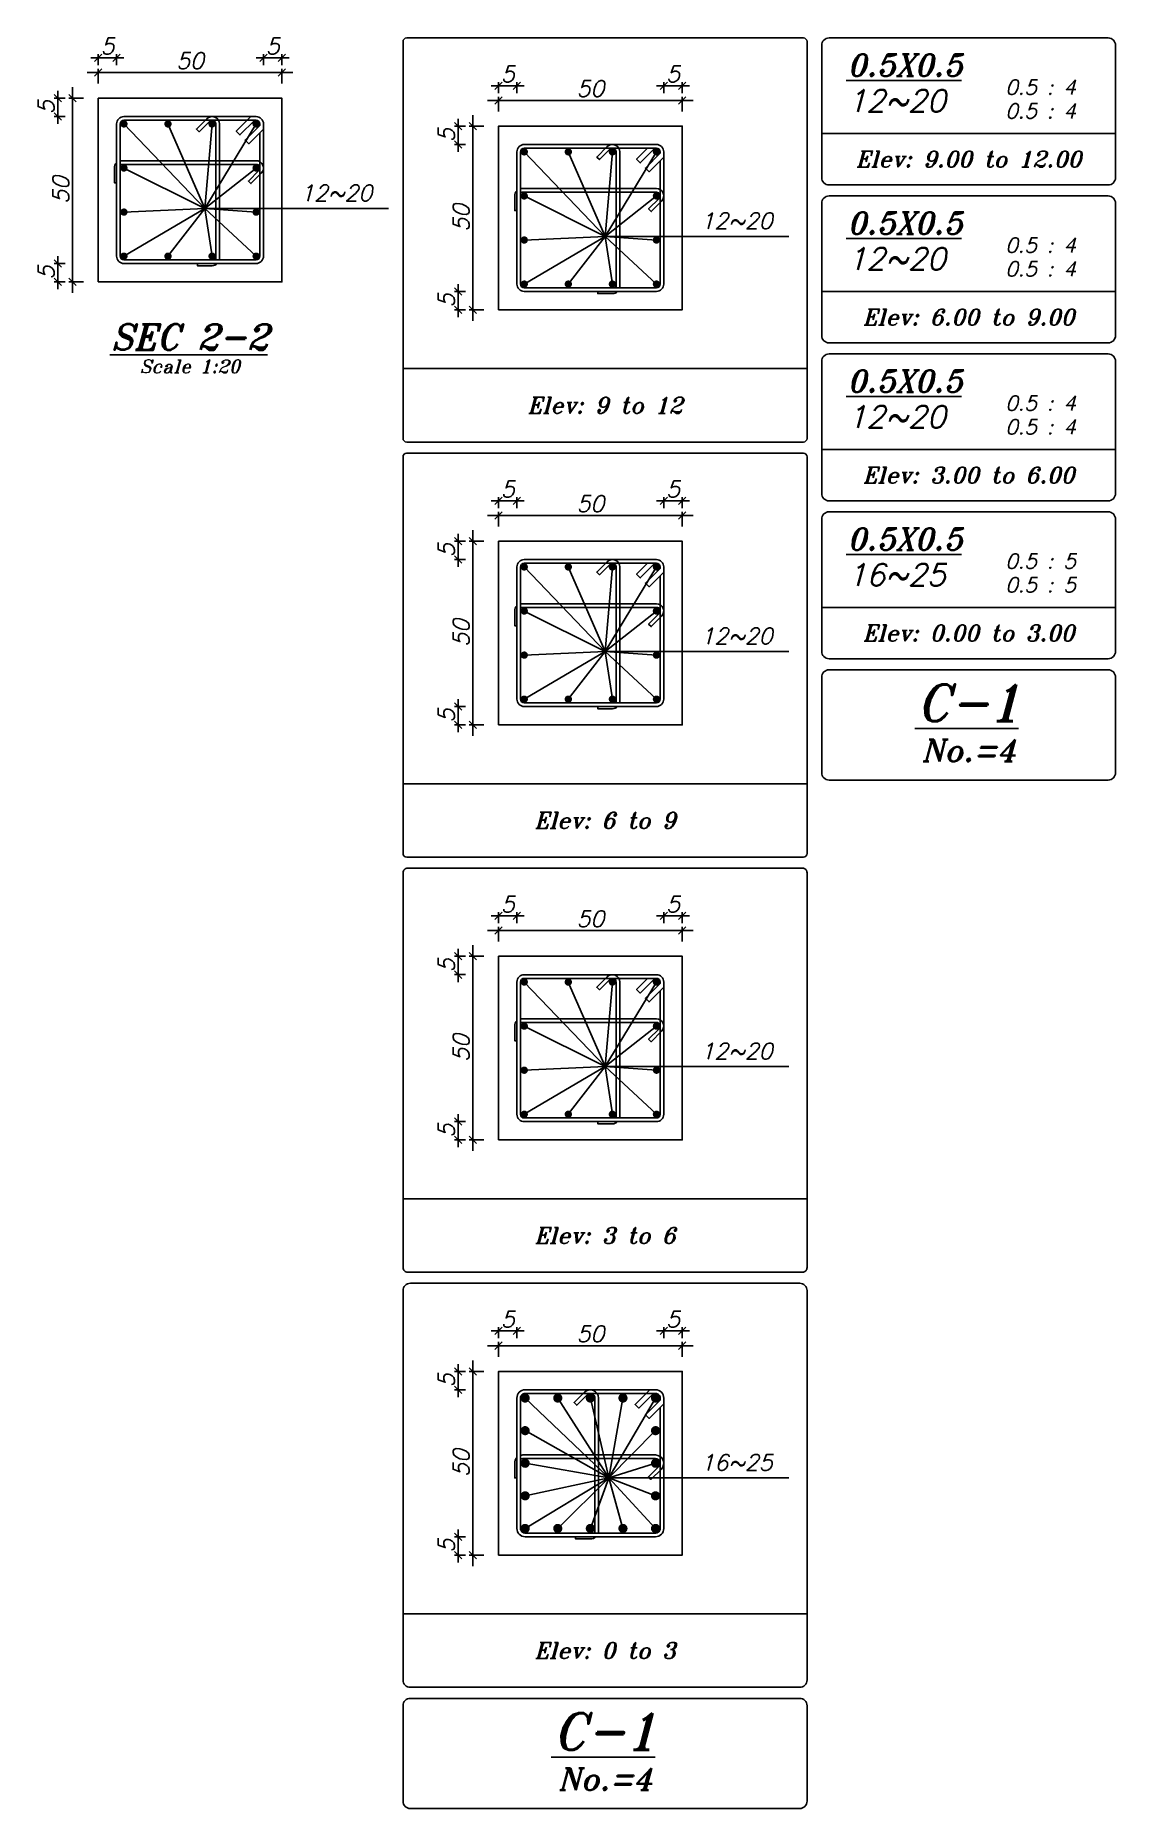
# Model space of a CAD drawing. Extents: x 0 to 308, y -92 to 22.
# Drawn here: x 293.69 to 308.4, y -5.68 to 18.45 of the extents above; entities that cross this region are included whole.
import ezdxf
from ezdxf.enums import TextEntityAlignment as Align

# ---------------------------------------------------------------- set-up
doc = ezdxf.new("R2010")
doc.units = 0
doc.header["$MEASUREMENT"] = 0
doc.header["$PDMODE"] = 33
doc.header["$PDSIZE"] = 0.3
doc.layers.add('SAZE_DRAWINGS', color=7, linetype='Continuous')
doc.styles.add('SAZE_STYLE', font='romansp.shx', dxfattribs={"oblique": 15})
doc.styles.add('SAZE_STYLE1', font='romant.shx', dxfattribs={"oblique": 15})
doc.dimstyles.new('SAZE_DIM_STYLE', dxfattribs={"dimtxt": 0.2, "dimasz": 0.2, "dimexe": 0.1, "dimexo": 0.05, "dimgap": 0.05, "dimtad": 0, "dimzin": 0, "dimdsep": 46, "dimtxsty": 'SAZE_STYLE', "dimcen": 0.09, "dimclrd": 2, "dimclre": 2, "dimclrt": 3, "dimadec": 0, "dimazin": 0, "dimtfac": 1, "dimtdec": 4, "dimtix": 1, "dimtmove": 1, "dimatfit": 3, "dimfxl": 1, "dimtolj": 1, "dimtzin": 0, "dimarcsym": 0})

msp = doc.modelspace()

# ---------------------------------------------------------------- texts
at = {"layer": 'SAZE_DRAWINGS', "color": 3, "oblique": 15}
for s, style, p in [('%%u0.5X0.5', 'SAZE_STYLE1', (304.7487, 18.0477)), ('12~20', 'SAZE_STYLE', (304.7487, 17.562)), ('%%u0.5X0.5', 'SAZE_STYLE1', (304.7487, 15.8977)), ('12~20', 'SAZE_STYLE', (304.7487, 15.412)), ('%%u0.5X0.5', 'SAZE_STYLE1', (304.7487, 13.7477)), ('12~20', 'SAZE_STYLE', (304.7487, 13.262)), ('%%u0.5X0.5', 'SAZE_STYLE1', (304.7487, 11.5977)), ('16~25', 'SAZE_STYLE', (304.7487, 11.112))]:
    msp.add_text(s, height=0.3, dxfattribs=dict(at, style=style)).set_placement(p, align=Align.MIDDLE_LEFT)
at = {"layer": 'SAZE_DRAWINGS', "color": 1, "style": 'SAZE_STYLE', "oblique": 15}
for s, p in [('0.5 : 4', (306.8987, 17.7477)), ('0.5 : 4', (306.8987, 17.4239)), ('0.5 : 4', (306.8987, 15.5977)), ('0.5 : 4', (306.8987, 15.2739)), ('0.5 : 4', (306.8987, 13.4477)), ('0.5 : 4', (306.8987, 13.1239)), ('0.5 : 5', (306.8987, 11.2977)), ('0.5 : 5', (306.8987, 10.9739))]:
    msp.add_text(s, height=0.2, dxfattribs=at).set_placement(p, align=Align.MIDDLE_LEFT)
at = {"layer": 'SAZE_DRAWINGS', "color": 2, "style": 'SAZE_STYLE1', "oblique": 15}
for s, height, p in [('Elev: 9.00 to 12.00', 0.22, (306.3987, 16.7677)), ('Elev: 6.00 to 9.00', 0.22, (306.3987, 14.6177)), ('Elev: 9 to 12', 0.22, (301.4487, 13.4177)), ('Elev: 3.00 to 6.00', 0.22, (306.3987, 12.4677)), ('Elev: 0.00 to 3.00', 0.22, (306.3987, 10.3177)), ('No.=4', 0.3, (306.3987, 8.7177)), ('Elev: 6 to 9', 0.22, (301.4487, 7.7677)), ('Elev: 3 to 6', 0.22, (301.4487, 2.1177)), ('Elev: 0 to 3', 0.22, (301.4487, -3.5323)), ('No.=4', 0.3, (301.4487, -5.2823))]:
    msp.add_text(s, height=height, dxfattribs=at).set_placement(p, align=Align.MIDDLE_CENTER)
at = {"layer": 'SAZE_DRAWINGS', "color": 2, "style": 'SAZE_STYLE', "oblique": 15}
for s, p in [('12~20', (297.2987, 16.1977)), ('12~20', (302.7487, 15.8177)), ('12~20', (302.7487, 10.1677)), ('12~20', (302.7487, 4.5177)), ('16~25', (302.7487, -1.0823))]:
    msp.add_text(s, height=0.22, dxfattribs=at).set_placement(p)
at = {"layer": 'SAZE_DRAWINGS', "color": 4, "style": 'SAZE_STYLE1', "oblique": 15}
msp.add_text('%%uSEC 2-2', height=0.35, dxfattribs=at).set_placement((295.7987, 14.3477), align=Align.MIDDLE)
at = {"layer": 'SAZE_DRAWINGS', "color": 2, "style": 'SAZE_STYLE1', "oblique": 15}
msp.add_text('Scale 1:20', height=0.18, dxfattribs=at).set_placement((295.7987, 13.9477), align=Align.MIDDLE)
at = {"layer": 'SAZE_DRAWINGS', "color": 4, "style": 'SAZE_STYLE1', "oblique": 15}
for p in [(306.3987, 9.3677), (301.4487, -4.6323)]:
    msp.add_text('%%UC-1', height=0.5, dxfattribs=at).set_placement(p, align=Align.MIDDLE_CENTER)

# ---------------------------------------------------------------- blocks, each defined once
blk = doc.blocks.new('_Oblique')
at = {"color": 0, "linetype": 'ByBlock', "lineweight": -2}
blk.add_line((-0.5, -0.5), (0.5, 0.5), dxfattribs=at)
blk = doc.blocks.new('*D52')
at = {"layer": 'Defpoints', "color": 0, "transparency": 16777216}
for p in [(294.799, 18.148), (294.549, 18.048), (294.799, 18.048)]:
    blk.add_point(p, dxfattribs=at)
at = {"layer": 'SAZE_DRAWINGS', "color": 2, "lineweight": -2, "transparency": 16777216}
for p, q in [((294.549, 18.148), (294.449, 18.148)), ((294.549, 18.048), (294.549, 18.198)), ((294.549, 18.148), (294.799, 18.148)), ((294.799, 18.048), (294.799, 18.198)), ((294.799, 18.148), (294.899, 18.148))]:
    blk.add_line(p, q, dxfattribs=at)
at = {"layer": 'SAZE_DRAWINGS', "color": 2, "lineweight": -2, "transparency": 16777216, "xscale": 0.1, "yscale": 0.1, "zscale": 0.1}
blk.add_blockref('_Oblique', (294.549, 18.148), dxfattribs=at)
at = {"layer": 'SAZE_DRAWINGS', "color": 2, "lineweight": -2, "transparency": 16777216, "xscale": 0.1, "yscale": 0.1, "zscale": 0.1, "rotation": 180}
blk.add_blockref('_Oblique', (294.799, 18.148), dxfattribs=at)
at = {"layer": 'SAZE_DRAWINGS', "color": 3, "transparency": 16777216, "insert": (294.674, 18.308), "char_height": 0.22, "attachment_point": 5, "style": 'SAZE_STYLE'}
blk.add_mtext('\\A1;5', dxfattribs=at)
blk = doc.blocks.new('*D53')
at = {"layer": 'Defpoints', "color": 0, "transparency": 16777216}
for p in [(297.049, 17.948), (294.549, 17.798), (297.049, 17.798)]:
    blk.add_point(p, dxfattribs=at)
at = {"layer": 'SAZE_DRAWINGS', "color": 2, "lineweight": -2, "transparency": 16777216}
for p, q in [((294.399, 17.948), (297.199, 17.948)), ((294.549, 17.798), (294.549, 17.998)), ((297.049, 17.798), (297.049, 17.998))]:
    blk.add_line(p, q, dxfattribs=at)
at = {"layer": 'SAZE_DRAWINGS', "color": 2, "lineweight": -2, "transparency": 16777216, "xscale": 0.1, "yscale": 0.1, "zscale": 0.1, "rotation": 180}
blk.add_blockref('_Oblique', (294.549, 17.948), dxfattribs=at)
at = {"layer": 'SAZE_DRAWINGS', "color": 2, "lineweight": -2, "transparency": 16777216, "xscale": 0.1, "yscale": 0.1, "zscale": 0.1}
blk.add_blockref('_Oblique', (297.049, 17.948), dxfattribs=at)
at = {"layer": 'SAZE_DRAWINGS', "color": 3, "transparency": 16777216, "insert": (295.799, 18.108), "char_height": 0.22, "attachment_point": 5, "style": 'SAZE_STYLE'}
blk.add_mtext('\\A1;50', dxfattribs=at)
blk = doc.blocks.new('*D54')
at = {"layer": 'Defpoints', "color": 0, "transparency": 16777216}
for p in [(296.799, 18.148), (296.799, 18.048), (297.049, 18.048)]:
    blk.add_point(p, dxfattribs=at)
at = {"layer": 'SAZE_DRAWINGS', "color": 2, "lineweight": -2, "transparency": 16777216}
for p, q in [((296.799, 18.148), (296.699, 18.148)), ((296.799, 18.048), (296.799, 18.198)), ((297.049, 18.148), (296.799, 18.148)), ((297.049, 18.048), (297.049, 18.198)), ((297.049, 18.148), (297.149, 18.148))]:
    blk.add_line(p, q, dxfattribs=at)
at = {"layer": 'SAZE_DRAWINGS', "color": 2, "lineweight": -2, "transparency": 16777216, "xscale": 0.1, "yscale": 0.1, "zscale": 0.1}
blk.add_blockref('_Oblique', (296.799, 18.148), dxfattribs=at)
at = {"layer": 'SAZE_DRAWINGS', "color": 2, "lineweight": -2, "transparency": 16777216, "xscale": 0.1, "yscale": 0.1, "zscale": 0.1, "rotation": 180}
blk.add_blockref('_Oblique', (297.049, 18.148), dxfattribs=at)
at = {"layer": 'SAZE_DRAWINGS', "color": 3, "transparency": 16777216, "insert": (296.924, 18.308), "char_height": 0.22, "attachment_point": 5, "style": 'SAZE_STYLE'}
blk.add_mtext('\\A1;5', dxfattribs=at)
blk = doc.blocks.new('*D55')
at = {"layer": 'Defpoints', "color": 0, "transparency": 16777216}
for p in [(293.999, 15.348), (294.099, 15.348), (294.099, 15.098)]:
    blk.add_point(p, dxfattribs=at)
at = {"layer": 'SAZE_DRAWINGS', "color": 2, "lineweight": -2, "transparency": 16777216}
for p, q in [((293.999, 15.348), (293.999, 15.448)), ((294.099, 15.348), (293.949, 15.348)), ((293.999, 15.098), (293.999, 15.348)), ((294.099, 15.098), (293.949, 15.098)), ((293.999, 15.098), (293.999, 14.998))]:
    blk.add_line(p, q, dxfattribs=at)
at = {"layer": 'SAZE_DRAWINGS', "color": 2, "lineweight": -2, "transparency": 16777216, "xscale": 0.1, "yscale": 0.1, "zscale": 0.1}
for p, rotation in [((293.999, 15.348), 270), ((293.999, 15.098), 90)]:
    blk.add_blockref('_Oblique', p, dxfattribs=dict(at, rotation=rotation))
at = {"layer": 'SAZE_DRAWINGS', "color": 3, "transparency": 16777216, "insert": (293.839, 15.223), "char_height": 0.22, "attachment_point": 5, "rotation": 90, "style": 'SAZE_STYLE'}
blk.add_mtext('\\A1;5', dxfattribs=at)
blk = doc.blocks.new('*D56')
at = {"layer": 'Defpoints', "color": 0, "transparency": 16777216}
for p in [(294.199, 17.598), (294.349, 17.598), (294.349, 15.098)]:
    blk.add_point(p, dxfattribs=at)
at = {"layer": 'SAZE_DRAWINGS', "color": 2, "lineweight": -2, "transparency": 16777216}
for p, q in [((294.199, 14.948), (294.199, 17.748)), ((294.349, 17.598), (294.149, 17.598)), ((294.349, 15.098), (294.149, 15.098))]:
    blk.add_line(p, q, dxfattribs=at)
at = {"layer": 'SAZE_DRAWINGS', "color": 2, "lineweight": -2, "transparency": 16777216, "xscale": 0.1, "yscale": 0.1, "zscale": 0.1}
for p, rotation in [((294.199, 17.598), 90), ((294.199, 15.098), 270)]:
    blk.add_blockref('_Oblique', p, dxfattribs=dict(at, rotation=rotation))
at = {"layer": 'SAZE_DRAWINGS', "color": 3, "transparency": 16777216, "insert": (294.039, 16.348), "char_height": 0.22, "attachment_point": 5, "rotation": 90, "style": 'SAZE_STYLE'}
blk.add_mtext('\\A1;50', dxfattribs=at)
blk = doc.blocks.new('*D57')
at = {"layer": 'Defpoints', "color": 0, "transparency": 16777216}
for p in [(294.099, 17.598), (293.999, 17.348), (294.099, 17.348)]:
    blk.add_point(p, dxfattribs=at)
at = {"layer": 'SAZE_DRAWINGS', "color": 2, "lineweight": -2, "transparency": 16777216}
for p, q in [((293.999, 17.598), (293.999, 17.698)), ((294.099, 17.598), (293.949, 17.598)), ((293.999, 17.598), (293.999, 17.348)), ((294.099, 17.348), (293.949, 17.348)), ((293.999, 17.348), (293.999, 17.248))]:
    blk.add_line(p, q, dxfattribs=at)
at = {"layer": 'SAZE_DRAWINGS', "color": 2, "lineweight": -2, "transparency": 16777216, "xscale": 0.1, "yscale": 0.1, "zscale": 0.1}
for p, rotation in [((293.999, 17.598), 270), ((293.999, 17.348), 90)]:
    blk.add_blockref('_Oblique', p, dxfattribs=dict(at, rotation=rotation))
at = {"layer": 'SAZE_DRAWINGS', "color": 3, "transparency": 16777216, "insert": (293.839, 17.473), "char_height": 0.22, "attachment_point": 5, "rotation": 90, "style": 'SAZE_STYLE'}
blk.add_mtext('\\A1;5', dxfattribs=at)
blk = doc.blocks.new('*D58')
at = {"layer": 'Defpoints', "color": 0, "transparency": 16777216}
for p in [(300.249, 0.818), (299.999, 0.718), (300.249, 0.718)]:
    blk.add_point(p, dxfattribs=at)
at = {"layer": 'SAZE_DRAWINGS', "color": 2, "lineweight": -2, "transparency": 16777216}
for p, q in [((299.999, 0.818), (299.899, 0.818)), ((299.999, 0.718), (299.999, 0.868)), ((299.999, 0.818), (300.249, 0.818)), ((300.249, 0.718), (300.249, 0.868)), ((300.249, 0.818), (300.349, 0.818))]:
    blk.add_line(p, q, dxfattribs=at)
at = {"layer": 'SAZE_DRAWINGS', "color": 2, "lineweight": -2, "transparency": 16777216, "xscale": 0.1, "yscale": 0.1, "zscale": 0.1}
blk.add_blockref('_Oblique', (299.999, 0.818), dxfattribs=at)
at = {"layer": 'SAZE_DRAWINGS', "color": 2, "lineweight": -2, "transparency": 16777216, "xscale": 0.1, "yscale": 0.1, "zscale": 0.1, "rotation": 180}
blk.add_blockref('_Oblique', (300.249, 0.818), dxfattribs=at)
at = {"layer": 'SAZE_DRAWINGS', "color": 3, "transparency": 16777216, "insert": (300.124, 0.978), "char_height": 0.22, "attachment_point": 5, "style": 'SAZE_STYLE'}
blk.add_mtext('\\A1;5', dxfattribs=at)
blk = doc.blocks.new('*D59')
at = {"layer": 'Defpoints', "color": 0, "transparency": 16777216}
for p in [(302.499, 0.618), (299.999, 0.468), (302.499, 0.468)]:
    blk.add_point(p, dxfattribs=at)
at = {"layer": 'SAZE_DRAWINGS', "color": 2, "lineweight": -2, "transparency": 16777216}
for p, q in [((299.849, 0.618), (302.649, 0.618)), ((299.999, 0.468), (299.999, 0.668)), ((302.499, 0.468), (302.499, 0.668))]:
    blk.add_line(p, q, dxfattribs=at)
at = {"layer": 'SAZE_DRAWINGS', "color": 2, "lineweight": -2, "transparency": 16777216, "xscale": 0.1, "yscale": 0.1, "zscale": 0.1, "rotation": 180}
blk.add_blockref('_Oblique', (299.999, 0.618), dxfattribs=at)
at = {"layer": 'SAZE_DRAWINGS', "color": 2, "lineweight": -2, "transparency": 16777216, "xscale": 0.1, "yscale": 0.1, "zscale": 0.1}
blk.add_blockref('_Oblique', (302.499, 0.618), dxfattribs=at)
at = {"layer": 'SAZE_DRAWINGS', "color": 3, "transparency": 16777216, "insert": (301.249, 0.778), "char_height": 0.22, "attachment_point": 5, "style": 'SAZE_STYLE'}
blk.add_mtext('\\A1;50', dxfattribs=at)
blk = doc.blocks.new('*D60')
at = {"layer": 'Defpoints', "color": 0, "transparency": 16777216}
for p in [(302.249, 0.818), (302.249, 0.718), (302.499, 0.718)]:
    blk.add_point(p, dxfattribs=at)
at = {"layer": 'SAZE_DRAWINGS', "color": 2, "lineweight": -2, "transparency": 16777216}
for p, q in [((302.249, 0.818), (302.149, 0.818)), ((302.249, 0.718), (302.249, 0.868)), ((302.499, 0.818), (302.249, 0.818)), ((302.499, 0.718), (302.499, 0.868)), ((302.499, 0.818), (302.599, 0.818))]:
    blk.add_line(p, q, dxfattribs=at)
at = {"layer": 'SAZE_DRAWINGS', "color": 2, "lineweight": -2, "transparency": 16777216, "xscale": 0.1, "yscale": 0.1, "zscale": 0.1}
blk.add_blockref('_Oblique', (302.249, 0.818), dxfattribs=at)
at = {"layer": 'SAZE_DRAWINGS', "color": 2, "lineweight": -2, "transparency": 16777216, "xscale": 0.1, "yscale": 0.1, "zscale": 0.1, "rotation": 180}
blk.add_blockref('_Oblique', (302.499, 0.818), dxfattribs=at)
at = {"layer": 'SAZE_DRAWINGS', "color": 3, "transparency": 16777216, "insert": (302.374, 0.978), "char_height": 0.22, "attachment_point": 5, "style": 'SAZE_STYLE'}
blk.add_mtext('\\A1;5', dxfattribs=at)
blk = doc.blocks.new('*D61')
at = {"layer": 'Defpoints', "color": 0, "transparency": 16777216}
for p in [(299.449, -1.982), (299.549, -1.982), (299.549, -2.232)]:
    blk.add_point(p, dxfattribs=at)
at = {"layer": 'SAZE_DRAWINGS', "color": 2, "lineweight": -2, "transparency": 16777216}
for p, q in [((299.449, -1.982), (299.449, -1.882)), ((299.549, -1.982), (299.399, -1.982)), ((299.449, -2.232), (299.449, -1.982)), ((299.549, -2.232), (299.399, -2.232)), ((299.449, -2.232), (299.449, -2.332))]:
    blk.add_line(p, q, dxfattribs=at)
at = {"layer": 'SAZE_DRAWINGS', "color": 2, "lineweight": -2, "transparency": 16777216, "xscale": 0.1, "yscale": 0.1, "zscale": 0.1}
for p, rotation in [((299.449, -1.982), 270), ((299.449, -2.232), 90)]:
    blk.add_blockref('_Oblique', p, dxfattribs=dict(at, rotation=rotation))
at = {"layer": 'SAZE_DRAWINGS', "color": 3, "transparency": 16777216, "insert": (299.289, -2.107), "char_height": 0.22, "attachment_point": 5, "rotation": 90, "style": 'SAZE_STYLE'}
blk.add_mtext('\\A1;5', dxfattribs=at)
blk = doc.blocks.new('*D62')
at = {"layer": 'Defpoints', "color": 0, "transparency": 16777216}
for p in [(299.649, 0.268), (299.799, 0.268), (299.799, -2.232)]:
    blk.add_point(p, dxfattribs=at)
at = {"layer": 'SAZE_DRAWINGS', "color": 2, "lineweight": -2, "transparency": 16777216}
for p, q in [((299.799, 0.268), (299.599, 0.268)), ((299.649, -2.382), (299.649, 0.418)), ((299.799, -2.232), (299.599, -2.232))]:
    blk.add_line(p, q, dxfattribs=at)
at = {"layer": 'SAZE_DRAWINGS', "color": 2, "lineweight": -2, "transparency": 16777216, "xscale": 0.1, "yscale": 0.1, "zscale": 0.1}
for p, rotation in [((299.649, 0.268), 90), ((299.649, -2.232), 270)]:
    blk.add_blockref('_Oblique', p, dxfattribs=dict(at, rotation=rotation))
at = {"layer": 'SAZE_DRAWINGS', "color": 3, "transparency": 16777216, "insert": (299.489, -0.982), "char_height": 0.22, "attachment_point": 5, "rotation": 90, "style": 'SAZE_STYLE'}
blk.add_mtext('\\A1;50', dxfattribs=at)
blk = doc.blocks.new('*D63')
at = {"layer": 'Defpoints', "color": 0, "transparency": 16777216}
for p in [(299.549, 0.268), (299.449, 0.018), (299.549, 0.018)]:
    blk.add_point(p, dxfattribs=at)
at = {"layer": 'SAZE_DRAWINGS', "color": 2, "lineweight": -2, "transparency": 16777216}
for p, q in [((299.549, 0.268), (299.399, 0.268)), ((299.449, 0.268), (299.449, 0.368)), ((299.449, 0.268), (299.449, 0.018)), ((299.549, 0.018), (299.399, 0.018)), ((299.449, 0.018), (299.449, -0.082))]:
    blk.add_line(p, q, dxfattribs=at)
at = {"layer": 'SAZE_DRAWINGS', "color": 2, "lineweight": -2, "transparency": 16777216, "xscale": 0.1, "yscale": 0.1, "zscale": 0.1}
for p, rotation in [((299.449, 0.268), 270), ((299.449, 0.018), 90)]:
    blk.add_blockref('_Oblique', p, dxfattribs=dict(at, rotation=rotation))
at = {"layer": 'SAZE_DRAWINGS', "color": 3, "transparency": 16777216, "insert": (299.289, 0.143), "char_height": 0.22, "attachment_point": 5, "rotation": 90, "style": 'SAZE_STYLE'}
blk.add_mtext('\\A1;5', dxfattribs=at)
blk = doc.blocks.new('*D64')
at = {"layer": 'Defpoints', "color": 0, "transparency": 16777216}
for p in [(299.999, 6.368), (300.249, 6.468), (300.249, 6.368)]:
    blk.add_point(p, dxfattribs=at)
at = {"layer": 'SAZE_DRAWINGS', "color": 2, "lineweight": -2, "transparency": 16777216}
for p, q in [((299.999, 6.368), (299.999, 6.518)), ((300.249, 6.368), (300.249, 6.518)), ((299.999, 6.468), (299.899, 6.468)), ((299.999, 6.468), (300.249, 6.468)), ((300.249, 6.468), (300.349, 6.468))]:
    blk.add_line(p, q, dxfattribs=at)
at = {"layer": 'SAZE_DRAWINGS', "color": 2, "lineweight": -2, "transparency": 16777216, "xscale": 0.1, "yscale": 0.1, "zscale": 0.1}
blk.add_blockref('_Oblique', (299.999, 6.468), dxfattribs=at)
at = {"layer": 'SAZE_DRAWINGS', "color": 2, "lineweight": -2, "transparency": 16777216, "xscale": 0.1, "yscale": 0.1, "zscale": 0.1, "rotation": 180}
blk.add_blockref('_Oblique', (300.249, 6.468), dxfattribs=at)
at = {"layer": 'SAZE_DRAWINGS', "color": 3, "transparency": 16777216, "insert": (300.124, 6.628), "char_height": 0.22, "attachment_point": 5, "style": 'SAZE_STYLE'}
blk.add_mtext('\\A1;5', dxfattribs=at)
blk = doc.blocks.new('*D65')
at = {"layer": 'Defpoints', "color": 0, "transparency": 16777216}
for p in [(299.999, 6.118), (302.499, 6.268), (302.499, 6.118)]:
    blk.add_point(p, dxfattribs=at)
at = {"layer": 'SAZE_DRAWINGS', "color": 2, "lineweight": -2, "transparency": 16777216}
for p, q in [((299.999, 6.118), (299.999, 6.318)), ((302.499, 6.118), (302.499, 6.318)), ((299.849, 6.268), (302.649, 6.268))]:
    blk.add_line(p, q, dxfattribs=at)
at = {"layer": 'SAZE_DRAWINGS', "color": 2, "lineweight": -2, "transparency": 16777216, "xscale": 0.1, "yscale": 0.1, "zscale": 0.1, "rotation": 180}
blk.add_blockref('_Oblique', (299.999, 6.268), dxfattribs=at)
at = {"layer": 'SAZE_DRAWINGS', "color": 2, "lineweight": -2, "transparency": 16777216, "xscale": 0.1, "yscale": 0.1, "zscale": 0.1}
blk.add_blockref('_Oblique', (302.499, 6.268), dxfattribs=at)
at = {"layer": 'SAZE_DRAWINGS', "color": 3, "transparency": 16777216, "insert": (301.249, 6.428), "char_height": 0.22, "attachment_point": 5, "style": 'SAZE_STYLE'}
blk.add_mtext('\\A1;50', dxfattribs=at)
blk = doc.blocks.new('*D66')
at = {"layer": 'Defpoints', "color": 0, "transparency": 16777216}
for p in [(302.249, 6.468), (302.249, 6.368), (302.499, 6.368)]:
    blk.add_point(p, dxfattribs=at)
at = {"layer": 'SAZE_DRAWINGS', "color": 2, "lineweight": -2, "transparency": 16777216}
for p, q in [((302.249, 6.368), (302.249, 6.518)), ((302.499, 6.368), (302.499, 6.518)), ((302.249, 6.468), (302.149, 6.468)), ((302.499, 6.468), (302.249, 6.468)), ((302.499, 6.468), (302.599, 6.468))]:
    blk.add_line(p, q, dxfattribs=at)
at = {"layer": 'SAZE_DRAWINGS', "color": 2, "lineweight": -2, "transparency": 16777216, "xscale": 0.1, "yscale": 0.1, "zscale": 0.1}
blk.add_blockref('_Oblique', (302.249, 6.468), dxfattribs=at)
at = {"layer": 'SAZE_DRAWINGS', "color": 2, "lineweight": -2, "transparency": 16777216, "xscale": 0.1, "yscale": 0.1, "zscale": 0.1, "rotation": 180}
blk.add_blockref('_Oblique', (302.499, 6.468), dxfattribs=at)
at = {"layer": 'SAZE_DRAWINGS', "color": 3, "transparency": 16777216, "insert": (302.374, 6.628), "char_height": 0.22, "attachment_point": 5, "style": 'SAZE_STYLE'}
blk.add_mtext('\\A1;5', dxfattribs=at)
blk = doc.blocks.new('*D67')
at = {"layer": 'Defpoints', "color": 0, "transparency": 16777216}
for p in [(299.449, 3.668), (299.549, 3.668), (299.549, 3.418)]:
    blk.add_point(p, dxfattribs=at)
at = {"layer": 'SAZE_DRAWINGS', "color": 2, "lineweight": -2, "transparency": 16777216}
for p, q in [((299.549, 3.668), (299.399, 3.668)), ((299.449, 3.668), (299.449, 3.768)), ((299.449, 3.418), (299.449, 3.668)), ((299.549, 3.418), (299.399, 3.418)), ((299.449, 3.418), (299.449, 3.318))]:
    blk.add_line(p, q, dxfattribs=at)
at = {"layer": 'SAZE_DRAWINGS', "color": 2, "lineweight": -2, "transparency": 16777216, "xscale": 0.1, "yscale": 0.1, "zscale": 0.1}
for p, rotation in [((299.449, 3.668), 270), ((299.449, 3.418), 90)]:
    blk.add_blockref('_Oblique', p, dxfattribs=dict(at, rotation=rotation))
at = {"layer": 'SAZE_DRAWINGS', "color": 3, "transparency": 16777216, "insert": (299.289, 3.543), "char_height": 0.22, "attachment_point": 5, "rotation": 90, "style": 'SAZE_STYLE'}
blk.add_mtext('\\A1;5', dxfattribs=at)
blk = doc.blocks.new('*D68')
at = {"layer": 'Defpoints', "color": 0, "transparency": 16777216}
for p in [(299.649, 5.918), (299.799, 5.918), (299.799, 3.418)]:
    blk.add_point(p, dxfattribs=at)
at = {"layer": 'SAZE_DRAWINGS', "color": 2, "lineweight": -2, "transparency": 16777216}
for p, q in [((299.649, 3.268), (299.649, 6.068)), ((299.799, 5.918), (299.599, 5.918)), ((299.799, 3.418), (299.599, 3.418))]:
    blk.add_line(p, q, dxfattribs=at)
at = {"layer": 'SAZE_DRAWINGS', "color": 2, "lineweight": -2, "transparency": 16777216, "xscale": 0.1, "yscale": 0.1, "zscale": 0.1}
for p, rotation in [((299.649, 5.918), 90), ((299.649, 3.418), 270)]:
    blk.add_blockref('_Oblique', p, dxfattribs=dict(at, rotation=rotation))
at = {"layer": 'SAZE_DRAWINGS', "color": 3, "transparency": 16777216, "insert": (299.489, 4.668), "char_height": 0.22, "attachment_point": 5, "rotation": 90, "style": 'SAZE_STYLE'}
blk.add_mtext('\\A1;50', dxfattribs=at)
blk = doc.blocks.new('*D69')
at = {"layer": 'Defpoints', "color": 0, "transparency": 16777216}
for p in [(299.549, 5.918), (299.449, 5.668), (299.549, 5.668)]:
    blk.add_point(p, dxfattribs=at)
at = {"layer": 'SAZE_DRAWINGS', "color": 2, "lineweight": -2, "transparency": 16777216}
for p, q in [((299.549, 5.918), (299.399, 5.918)), ((299.449, 5.918), (299.449, 6.018)), ((299.449, 5.918), (299.449, 5.668)), ((299.549, 5.668), (299.399, 5.668)), ((299.449, 5.668), (299.449, 5.568))]:
    blk.add_line(p, q, dxfattribs=at)
at = {"layer": 'SAZE_DRAWINGS', "color": 2, "lineweight": -2, "transparency": 16777216, "xscale": 0.1, "yscale": 0.1, "zscale": 0.1}
for p, rotation in [((299.449, 5.918), 270), ((299.449, 5.668), 90)]:
    blk.add_blockref('_Oblique', p, dxfattribs=dict(at, rotation=rotation))
at = {"layer": 'SAZE_DRAWINGS', "color": 3, "transparency": 16777216, "insert": (299.289, 5.793), "char_height": 0.22, "attachment_point": 5, "rotation": 90, "style": 'SAZE_STYLE'}
blk.add_mtext('\\A1;5', dxfattribs=at)
blk = doc.blocks.new('*D70')
at = {"layer": 'Defpoints', "color": 0, "transparency": 16777216}
for p in [(300.249, 12.118), (299.999, 12.018), (300.249, 12.018)]:
    blk.add_point(p, dxfattribs=at)
at = {"layer": 'SAZE_DRAWINGS', "color": 2, "lineweight": -2, "transparency": 16777216}
for p, q in [((299.999, 12.118), (299.899, 12.118)), ((299.999, 12.018), (299.999, 12.168)), ((299.999, 12.118), (300.249, 12.118)), ((300.249, 12.018), (300.249, 12.168)), ((300.249, 12.118), (300.349, 12.118))]:
    blk.add_line(p, q, dxfattribs=at)
at = {"layer": 'SAZE_DRAWINGS', "color": 2, "lineweight": -2, "transparency": 16777216, "xscale": 0.1, "yscale": 0.1, "zscale": 0.1}
blk.add_blockref('_Oblique', (299.999, 12.118), dxfattribs=at)
at = {"layer": 'SAZE_DRAWINGS', "color": 2, "lineweight": -2, "transparency": 16777216, "xscale": 0.1, "yscale": 0.1, "zscale": 0.1, "rotation": 180}
blk.add_blockref('_Oblique', (300.249, 12.118), dxfattribs=at)
at = {"layer": 'SAZE_DRAWINGS', "color": 3, "transparency": 16777216, "insert": (300.124, 12.278), "char_height": 0.22, "attachment_point": 5, "style": 'SAZE_STYLE'}
blk.add_mtext('\\A1;5', dxfattribs=at)
blk = doc.blocks.new('*D71')
at = {"layer": 'Defpoints', "color": 0, "transparency": 16777216}
for p in [(302.499, 11.918), (299.999, 11.768), (302.499, 11.768)]:
    blk.add_point(p, dxfattribs=at)
at = {"layer": 'SAZE_DRAWINGS', "color": 2, "lineweight": -2, "transparency": 16777216}
for p, q in [((299.849, 11.918), (302.649, 11.918)), ((299.999, 11.768), (299.999, 11.968)), ((302.499, 11.768), (302.499, 11.968))]:
    blk.add_line(p, q, dxfattribs=at)
at = {"layer": 'SAZE_DRAWINGS', "color": 2, "lineweight": -2, "transparency": 16777216, "xscale": 0.1, "yscale": 0.1, "zscale": 0.1, "rotation": 180}
blk.add_blockref('_Oblique', (299.999, 11.918), dxfattribs=at)
at = {"layer": 'SAZE_DRAWINGS', "color": 2, "lineweight": -2, "transparency": 16777216, "xscale": 0.1, "yscale": 0.1, "zscale": 0.1}
blk.add_blockref('_Oblique', (302.499, 11.918), dxfattribs=at)
at = {"layer": 'SAZE_DRAWINGS', "color": 3, "transparency": 16777216, "insert": (301.249, 12.078), "char_height": 0.22, "attachment_point": 5, "style": 'SAZE_STYLE'}
blk.add_mtext('\\A1;50', dxfattribs=at)
blk = doc.blocks.new('*D72')
at = {"layer": 'Defpoints', "color": 0, "transparency": 16777216}
for p in [(302.249, 12.118), (302.249, 12.018), (302.499, 12.018)]:
    blk.add_point(p, dxfattribs=at)
at = {"layer": 'SAZE_DRAWINGS', "color": 2, "lineweight": -2, "transparency": 16777216}
for p, q in [((302.249, 12.118), (302.149, 12.118)), ((302.249, 12.018), (302.249, 12.168)), ((302.499, 12.118), (302.249, 12.118)), ((302.499, 12.018), (302.499, 12.168)), ((302.499, 12.118), (302.599, 12.118))]:
    blk.add_line(p, q, dxfattribs=at)
at = {"layer": 'SAZE_DRAWINGS', "color": 2, "lineweight": -2, "transparency": 16777216, "xscale": 0.1, "yscale": 0.1, "zscale": 0.1}
blk.add_blockref('_Oblique', (302.249, 12.118), dxfattribs=at)
at = {"layer": 'SAZE_DRAWINGS', "color": 2, "lineweight": -2, "transparency": 16777216, "xscale": 0.1, "yscale": 0.1, "zscale": 0.1, "rotation": 180}
blk.add_blockref('_Oblique', (302.499, 12.118), dxfattribs=at)
at = {"layer": 'SAZE_DRAWINGS', "color": 3, "transparency": 16777216, "insert": (302.374, 12.278), "char_height": 0.22, "attachment_point": 5, "style": 'SAZE_STYLE'}
blk.add_mtext('\\A1;5', dxfattribs=at)
blk = doc.blocks.new('*D73')
at = {"layer": 'Defpoints', "color": 0, "transparency": 16777216}
for p in [(299.449, 9.318), (299.549, 9.318), (299.549, 9.068)]:
    blk.add_point(p, dxfattribs=at)
at = {"layer": 'SAZE_DRAWINGS', "color": 2, "lineweight": -2, "transparency": 16777216}
for p, q in [((299.449, 9.318), (299.449, 9.418)), ((299.549, 9.318), (299.399, 9.318)), ((299.449, 9.068), (299.449, 9.318)), ((299.549, 9.068), (299.399, 9.068)), ((299.449, 9.068), (299.449, 8.968))]:
    blk.add_line(p, q, dxfattribs=at)
at = {"layer": 'SAZE_DRAWINGS', "color": 2, "lineweight": -2, "transparency": 16777216, "xscale": 0.1, "yscale": 0.1, "zscale": 0.1}
for p, rotation in [((299.449, 9.318), 270), ((299.449, 9.068), 90)]:
    blk.add_blockref('_Oblique', p, dxfattribs=dict(at, rotation=rotation))
at = {"layer": 'SAZE_DRAWINGS', "color": 3, "transparency": 16777216, "insert": (299.289, 9.193), "char_height": 0.22, "attachment_point": 5, "rotation": 90, "style": 'SAZE_STYLE'}
blk.add_mtext('\\A1;5', dxfattribs=at)
blk = doc.blocks.new('*D74')
at = {"layer": 'Defpoints', "color": 0, "transparency": 16777216}
for p in [(299.649, 11.568), (299.799, 11.568), (299.799, 9.068)]:
    blk.add_point(p, dxfattribs=at)
at = {"layer": 'SAZE_DRAWINGS', "color": 2, "lineweight": -2, "transparency": 16777216}
for p, q in [((299.649, 8.918), (299.649, 11.718)), ((299.799, 11.568), (299.599, 11.568)), ((299.799, 9.068), (299.599, 9.068))]:
    blk.add_line(p, q, dxfattribs=at)
at = {"layer": 'SAZE_DRAWINGS', "color": 2, "lineweight": -2, "transparency": 16777216, "xscale": 0.1, "yscale": 0.1, "zscale": 0.1}
for p, rotation in [((299.649, 11.568), 90), ((299.649, 9.068), 270)]:
    blk.add_blockref('_Oblique', p, dxfattribs=dict(at, rotation=rotation))
at = {"layer": 'SAZE_DRAWINGS', "color": 3, "transparency": 16777216, "insert": (299.489, 10.318), "char_height": 0.22, "attachment_point": 5, "rotation": 90, "style": 'SAZE_STYLE'}
blk.add_mtext('\\A1;50', dxfattribs=at)
blk = doc.blocks.new('*D75')
at = {"layer": 'Defpoints', "color": 0, "transparency": 16777216}
for p in [(299.549, 11.568), (299.449, 11.318), (299.549, 11.318)]:
    blk.add_point(p, dxfattribs=at)
at = {"layer": 'SAZE_DRAWINGS', "color": 2, "lineweight": -2, "transparency": 16777216}
for p, q in [((299.449, 11.568), (299.449, 11.668)), ((299.549, 11.568), (299.399, 11.568)), ((299.449, 11.568), (299.449, 11.318)), ((299.549, 11.318), (299.399, 11.318)), ((299.449, 11.318), (299.449, 11.218))]:
    blk.add_line(p, q, dxfattribs=at)
at = {"layer": 'SAZE_DRAWINGS', "color": 2, "lineweight": -2, "transparency": 16777216, "xscale": 0.1, "yscale": 0.1, "zscale": 0.1}
for p, rotation in [((299.449, 11.568), 270), ((299.449, 11.318), 90)]:
    blk.add_blockref('_Oblique', p, dxfattribs=dict(at, rotation=rotation))
at = {"layer": 'SAZE_DRAWINGS', "color": 3, "transparency": 16777216, "insert": (299.289, 11.443), "char_height": 0.22, "attachment_point": 5, "rotation": 90, "style": 'SAZE_STYLE'}
blk.add_mtext('\\A1;5', dxfattribs=at)
blk = doc.blocks.new('*D76')
at = {"layer": 'Defpoints', "color": 0, "transparency": 16777216}
for p in [(299.999, 17.668), (300.249, 17.768), (300.249, 17.668)]:
    blk.add_point(p, dxfattribs=at)
at = {"layer": 'SAZE_DRAWINGS', "color": 2, "lineweight": -2, "transparency": 16777216}
for p, q in [((299.999, 17.768), (299.899, 17.768)), ((299.999, 17.668), (299.999, 17.818)), ((299.999, 17.768), (300.249, 17.768)), ((300.249, 17.668), (300.249, 17.818)), ((300.249, 17.768), (300.349, 17.768))]:
    blk.add_line(p, q, dxfattribs=at)
at = {"layer": 'SAZE_DRAWINGS', "color": 2, "lineweight": -2, "transparency": 16777216, "xscale": 0.1, "yscale": 0.1, "zscale": 0.1}
blk.add_blockref('_Oblique', (299.999, 17.768), dxfattribs=at)
at = {"layer": 'SAZE_DRAWINGS', "color": 2, "lineweight": -2, "transparency": 16777216, "xscale": 0.1, "yscale": 0.1, "zscale": 0.1, "rotation": 180}
blk.add_blockref('_Oblique', (300.249, 17.768), dxfattribs=at)
at = {"layer": 'SAZE_DRAWINGS', "color": 3, "transparency": 16777216, "insert": (300.124, 17.928), "char_height": 0.22, "attachment_point": 5, "style": 'SAZE_STYLE'}
blk.add_mtext('\\A1;5', dxfattribs=at)
blk = doc.blocks.new('*D77')
at = {"layer": 'Defpoints', "color": 0, "transparency": 16777216}
for p in [(299.999, 17.418), (302.499, 17.568), (302.499, 17.418)]:
    blk.add_point(p, dxfattribs=at)
at = {"layer": 'SAZE_DRAWINGS', "color": 2, "lineweight": -2, "transparency": 16777216}
for p, q in [((299.849, 17.568), (302.649, 17.568)), ((299.999, 17.418), (299.999, 17.618)), ((302.499, 17.418), (302.499, 17.618))]:
    blk.add_line(p, q, dxfattribs=at)
at = {"layer": 'SAZE_DRAWINGS', "color": 2, "lineweight": -2, "transparency": 16777216, "xscale": 0.1, "yscale": 0.1, "zscale": 0.1, "rotation": 180}
blk.add_blockref('_Oblique', (299.999, 17.568), dxfattribs=at)
at = {"layer": 'SAZE_DRAWINGS', "color": 2, "lineweight": -2, "transparency": 16777216, "xscale": 0.1, "yscale": 0.1, "zscale": 0.1}
blk.add_blockref('_Oblique', (302.499, 17.568), dxfattribs=at)
at = {"layer": 'SAZE_DRAWINGS', "color": 3, "transparency": 16777216, "insert": (301.249, 17.728), "char_height": 0.22, "attachment_point": 5, "style": 'SAZE_STYLE'}
blk.add_mtext('\\A1;50', dxfattribs=at)
blk = doc.blocks.new('*D78')
at = {"layer": 'Defpoints', "color": 0, "transparency": 16777216}
for p in [(302.249, 17.768), (302.249, 17.668), (302.499, 17.668)]:
    blk.add_point(p, dxfattribs=at)
at = {"layer": 'SAZE_DRAWINGS', "color": 2, "lineweight": -2, "transparency": 16777216}
for p, q in [((302.249, 17.768), (302.149, 17.768)), ((302.249, 17.668), (302.249, 17.818)), ((302.499, 17.768), (302.249, 17.768)), ((302.499, 17.668), (302.499, 17.818)), ((302.499, 17.768), (302.599, 17.768))]:
    blk.add_line(p, q, dxfattribs=at)
at = {"layer": 'SAZE_DRAWINGS', "color": 2, "lineweight": -2, "transparency": 16777216, "xscale": 0.1, "yscale": 0.1, "zscale": 0.1}
blk.add_blockref('_Oblique', (302.249, 17.768), dxfattribs=at)
at = {"layer": 'SAZE_DRAWINGS', "color": 2, "lineweight": -2, "transparency": 16777216, "xscale": 0.1, "yscale": 0.1, "zscale": 0.1, "rotation": 180}
blk.add_blockref('_Oblique', (302.499, 17.768), dxfattribs=at)
at = {"layer": 'SAZE_DRAWINGS', "color": 3, "transparency": 16777216, "insert": (302.374, 17.928), "char_height": 0.22, "attachment_point": 5, "style": 'SAZE_STYLE'}
blk.add_mtext('\\A1;5', dxfattribs=at)
blk = doc.blocks.new('*D79')
at = {"layer": 'Defpoints', "color": 0, "transparency": 16777216}
for p in [(299.449, 14.968), (299.549, 14.968), (299.549, 14.718)]:
    blk.add_point(p, dxfattribs=at)
at = {"layer": 'SAZE_DRAWINGS', "color": 2, "lineweight": -2, "transparency": 16777216}
for p, q in [((299.549, 14.968), (299.399, 14.968)), ((299.449, 14.968), (299.449, 15.068)), ((299.449, 14.718), (299.449, 14.968)), ((299.549, 14.718), (299.399, 14.718)), ((299.449, 14.718), (299.449, 14.618))]:
    blk.add_line(p, q, dxfattribs=at)
at = {"layer": 'SAZE_DRAWINGS', "color": 2, "lineweight": -2, "transparency": 16777216, "xscale": 0.1, "yscale": 0.1, "zscale": 0.1}
for p, rotation in [((299.449, 14.968), 270), ((299.449, 14.718), 90)]:
    blk.add_blockref('_Oblique', p, dxfattribs=dict(at, rotation=rotation))
at = {"layer": 'SAZE_DRAWINGS', "color": 3, "transparency": 16777216, "insert": (299.289, 14.843), "char_height": 0.22, "attachment_point": 5, "rotation": 90, "style": 'SAZE_STYLE'}
blk.add_mtext('\\A1;5', dxfattribs=at)
blk = doc.blocks.new('*D80')
at = {"layer": 'Defpoints', "color": 0, "transparency": 16777216}
for p in [(299.649, 17.218), (299.799, 17.218), (299.799, 14.718)]:
    blk.add_point(p, dxfattribs=at)
at = {"layer": 'SAZE_DRAWINGS', "color": 2, "lineweight": -2, "transparency": 16777216}
for p, q in [((299.799, 17.218), (299.599, 17.218)), ((299.649, 14.568), (299.649, 17.368)), ((299.799, 14.718), (299.599, 14.718))]:
    blk.add_line(p, q, dxfattribs=at)
at = {"layer": 'SAZE_DRAWINGS', "color": 2, "lineweight": -2, "transparency": 16777216, "xscale": 0.1, "yscale": 0.1, "zscale": 0.1}
for p, rotation in [((299.649, 17.218), 90), ((299.649, 14.718), 270)]:
    blk.add_blockref('_Oblique', p, dxfattribs=dict(at, rotation=rotation))
at = {"layer": 'SAZE_DRAWINGS', "color": 3, "transparency": 16777216, "insert": (299.489, 15.968), "char_height": 0.22, "attachment_point": 5, "rotation": 90, "style": 'SAZE_STYLE'}
blk.add_mtext('\\A1;50', dxfattribs=at)
blk = doc.blocks.new('*D81')
at = {"layer": 'Defpoints', "color": 0, "transparency": 16777216}
for p in [(299.549, 17.218), (299.449, 16.968), (299.549, 16.968)]:
    blk.add_point(p, dxfattribs=at)
at = {"layer": 'SAZE_DRAWINGS', "color": 2, "lineweight": -2, "transparency": 16777216}
for p, q in [((299.549, 17.218), (299.399, 17.218)), ((299.449, 17.218), (299.449, 17.318)), ((299.449, 17.218), (299.449, 16.968)), ((299.549, 16.968), (299.399, 16.968)), ((299.449, 16.968), (299.449, 16.868))]:
    blk.add_line(p, q, dxfattribs=at)
at = {"layer": 'SAZE_DRAWINGS', "color": 2, "lineweight": -2, "transparency": 16777216, "xscale": 0.1, "yscale": 0.1, "zscale": 0.1}
for p, rotation in [((299.449, 17.218), 270), ((299.449, 16.968), 90)]:
    blk.add_blockref('_Oblique', p, dxfattribs=dict(at, rotation=rotation))
at = {"layer": 'SAZE_DRAWINGS', "color": 3, "transparency": 16777216, "insert": (299.289, 17.093), "char_height": 0.22, "attachment_point": 5, "rotation": 90, "style": 'SAZE_STYLE'}
blk.add_mtext('\\A1;5', dxfattribs=at)

# ---------------------------------------------------------------- dimensions: what is measured, and where the dimension line sits
at = {"layer": 'SAZE_DRAWINGS', "color": 2}
for base, p1, p2, override, picture, middle in [((294.7987, 18.1477), (294.5487, 18.0477), (294.7987, 18.0477), {"dimtxt": 0.22, "dimasz": 0.1, "dimexe": 0.05, "dimexo": 0, "dimgap": 0.05, "dimtad": 1, "dimtoh": 1, "dimdec": 1, "dimlfac": 20, "dimrnd": 5, "dimzin": 8, "dimblk": 'Oblique', "dimdle": 0.15, "dimclrd": 2, "dimclre": 2, "dimclrt": 3}, '*D52', (294.6737, 18.3077)), ((296.7987, 18.1477), (297.0487, 18.0477), (296.7987, 18.0477), {"dimtxt": 0.22, "dimasz": 0.1, "dimexe": 0.05, "dimexo": 0, "dimgap": 0.05, "dimtad": 1, "dimtoh": 1, "dimdec": 1, "dimlfac": 20, "dimrnd": 5, "dimzin": 8, "dimblk": 'Oblique', "dimdle": 0.15, "dimclrd": 2, "dimclre": 2, "dimclrt": 3}, '*D54', (296.9237, 18.3077)), ((297.0487, 17.9477), (294.5487, 17.7977), (297.0487, 17.7977), {"dimtxt": 0.22, "dimasz": 0.1, "dimexe": 0.05, "dimexo": 0, "dimgap": 0.05, "dimtad": 1, "dimtoh": 1, "dimdec": 1, "dimlfac": 20, "dimrnd": 1, "dimzin": 8, "dimblk": 'Oblique', "dimdle": 0.15, "dimclrd": 2, "dimclre": 2, "dimclrt": 3}, '*D53', (295.7987, 18.1077)), ((302.4987, 17.5677), (299.9987, 17.4177), (302.4987, 17.4177), {"dimtxt": 0.22, "dimasz": 0.1, "dimexe": 0.05, "dimexo": 0, "dimgap": 0.05, "dimtad": 1, "dimtoh": 1, "dimdec": 1, "dimlfac": 20, "dimrnd": 1, "dimzin": 8, "dimblk": 'Oblique', "dimdle": 0.15, "dimclrd": 2, "dimclre": 2, "dimclrt": 3}, '*D77', (301.2487, 17.7277)), ((300.2487, 17.7677), (299.9987, 17.6677), (300.2487, 17.6677), {"dimtxt": 0.22, "dimasz": 0.1, "dimexe": 0.05, "dimexo": 0, "dimgap": 0.05, "dimtad": 1, "dimtoh": 1, "dimdec": 1, "dimlfac": 20, "dimrnd": 5, "dimzin": 8, "dimblk": 'Oblique', "dimdle": 0.15, "dimclrd": 2, "dimclre": 2, "dimclrt": 3}, '*D76', (300.1237, 17.9277)), ((302.2487, 17.7677), (302.4987, 17.6677), (302.2487, 17.6677), {"dimtxt": 0.22, "dimasz": 0.1, "dimexe": 0.05, "dimexo": 0, "dimgap": 0.05, "dimtad": 1, "dimtoh": 1, "dimdec": 1, "dimlfac": 20, "dimrnd": 5, "dimzin": 8, "dimblk": 'Oblique', "dimdle": 0.15, "dimclrd": 2, "dimclre": 2, "dimclrt": 3}, '*D78', (302.3737, 17.9277)), ((300.2487, 12.1177), (299.9987, 12.0177), (300.2487, 12.0177), {"dimtxt": 0.22, "dimasz": 0.1, "dimexe": 0.05, "dimexo": 0, "dimgap": 0.05, "dimtad": 1, "dimtoh": 1, "dimdec": 1, "dimlfac": 20, "dimrnd": 5, "dimzin": 8, "dimblk": 'Oblique', "dimdle": 0.15, "dimclrd": 2, "dimclre": 2, "dimclrt": 3}, '*D70', (300.1237, 12.2777)), ((302.2487, 12.1177), (302.4987, 12.0177), (302.2487, 12.0177), {"dimtxt": 0.22, "dimasz": 0.1, "dimexe": 0.05, "dimexo": 0, "dimgap": 0.05, "dimtad": 1, "dimtoh": 1, "dimdec": 1, "dimlfac": 20, "dimrnd": 5, "dimzin": 8, "dimblk": 'Oblique', "dimdle": 0.15, "dimclrd": 2, "dimclre": 2, "dimclrt": 3}, '*D72', (302.3737, 12.2777)), ((302.4987, 11.9177), (299.9987, 11.7677), (302.4987, 11.7677), {"dimtxt": 0.22, "dimasz": 0.1, "dimexe": 0.05, "dimexo": 0, "dimgap": 0.05, "dimtad": 1, "dimtoh": 1, "dimdec": 1, "dimlfac": 20, "dimrnd": 1, "dimzin": 8, "dimblk": 'Oblique', "dimdle": 0.15, "dimclrd": 2, "dimclre": 2, "dimclrt": 3}, '*D71', (301.2487, 12.0777)), ((300.2487, 6.4677), (299.9987, 6.3677), (300.2487, 6.3677), {"dimtxt": 0.22, "dimasz": 0.1, "dimexe": 0.05, "dimexo": 0, "dimgap": 0.05, "dimtad": 1, "dimtoh": 1, "dimdec": 1, "dimlfac": 20, "dimrnd": 5, "dimzin": 8, "dimblk": 'Oblique', "dimdle": 0.15, "dimclrd": 2, "dimclre": 2, "dimclrt": 3}, '*D64', (300.1237, 6.6277)), ((302.2487, 6.4677), (302.4987, 6.3677), (302.2487, 6.3677), {"dimtxt": 0.22, "dimasz": 0.1, "dimexe": 0.05, "dimexo": 0, "dimgap": 0.05, "dimtad": 1, "dimtoh": 1, "dimdec": 1, "dimlfac": 20, "dimrnd": 5, "dimzin": 8, "dimblk": 'Oblique', "dimdle": 0.15, "dimclrd": 2, "dimclre": 2, "dimclrt": 3}, '*D66', (302.3737, 6.6277)), ((302.4987, 6.2677), (299.9987, 6.1177), (302.4987, 6.1177), {"dimtxt": 0.22, "dimasz": 0.1, "dimexe": 0.05, "dimexo": 0, "dimgap": 0.05, "dimtad": 1, "dimtoh": 1, "dimdec": 1, "dimlfac": 20, "dimrnd": 1, "dimzin": 8, "dimblk": 'Oblique', "dimdle": 0.15, "dimclrd": 2, "dimclre": 2, "dimclrt": 3}, '*D65', (301.2487, 6.4277)), ((300.2487, 0.8177), (299.9987, 0.7177), (300.2487, 0.7177), {"dimtxt": 0.22, "dimasz": 0.1, "dimexe": 0.05, "dimexo": 0, "dimgap": 0.05, "dimtad": 1, "dimtoh": 1, "dimdec": 1, "dimlfac": 20, "dimrnd": 5, "dimzin": 8, "dimblk": 'Oblique', "dimdle": 0.15, "dimclrd": 2, "dimclre": 2, "dimclrt": 3}, '*D58', (300.1237, 0.9777)), ((302.2487, 0.8177), (302.4987, 0.7177), (302.2487, 0.7177), {"dimtxt": 0.22, "dimasz": 0.1, "dimexe": 0.05, "dimexo": 0, "dimgap": 0.05, "dimtad": 1, "dimtoh": 1, "dimdec": 1, "dimlfac": 20, "dimrnd": 5, "dimzin": 8, "dimblk": 'Oblique', "dimdle": 0.15, "dimclrd": 2, "dimclre": 2, "dimclrt": 3}, '*D60', (302.3737, 0.9777)), ((302.4987, 0.6177), (299.9987, 0.4677), (302.4987, 0.4677), {"dimtxt": 0.22, "dimasz": 0.1, "dimexe": 0.05, "dimexo": 0, "dimgap": 0.05, "dimtad": 1, "dimtoh": 1, "dimdec": 1, "dimlfac": 20, "dimrnd": 1, "dimzin": 8, "dimblk": 'Oblique', "dimdle": 0.15, "dimclrd": 2, "dimclre": 2, "dimclrt": 3}, '*D59', (301.2487, 0.7777))]:
    dim = msp.add_linear_dim(base=base, p1=p1, p2=p2, dimstyle='SAZE_DIM_STYLE', override=override, dxfattribs=at)
    dim.commit()
    dim.dimension.update_dxf_attribs({"geometry": picture, "text_midpoint": middle})
for base, p1, p2, override, picture, middle in [((293.9987, 17.3477), (294.0987, 17.5977), (294.0987, 17.3477), {"dimtxt": 0.22, "dimasz": 0.1, "dimexe": 0.05, "dimexo": 0, "dimgap": 0.05, "dimtad": 1, "dimtoh": 1, "dimdec": 1, "dimlfac": 20, "dimrnd": 5, "dimzin": 8, "dimblk": 'Oblique', "dimdle": 0.15, "dimclrd": 2, "dimclre": 2, "dimclrt": 3}, '*D57', (293.8387, 17.4727)), ((294.1987, 17.5977), (294.3487, 15.0977), (294.3487, 17.5977), {"dimtxt": 0.22, "dimasz": 0.1, "dimexe": 0.05, "dimexo": 0, "dimgap": 0.05, "dimtad": 1, "dimtoh": 1, "dimdec": 1, "dimlfac": 20, "dimrnd": 1, "dimzin": 8, "dimblk": 'Oblique', "dimdle": 0.15, "dimclrd": 2, "dimclre": 2, "dimclrt": 3}, '*D56', (294.0387, 16.3477)), ((299.4487, 16.9677), (299.5487, 17.2177), (299.5487, 16.9677), {"dimtxt": 0.22, "dimasz": 0.1, "dimexe": 0.05, "dimexo": 0, "dimgap": 0.05, "dimtad": 1, "dimtoh": 1, "dimdec": 1, "dimlfac": 20, "dimrnd": 5, "dimzin": 8, "dimblk": 'Oblique', "dimdle": 0.15, "dimclrd": 2, "dimclre": 2, "dimclrt": 3}, '*D81', (299.2887, 17.0927)), ((299.6487, 17.2177), (299.7987, 14.7177), (299.7987, 17.2177), {"dimtxt": 0.22, "dimasz": 0.1, "dimexe": 0.05, "dimexo": 0, "dimgap": 0.05, "dimtad": 1, "dimtoh": 1, "dimdec": 1, "dimlfac": 20, "dimrnd": 1, "dimzin": 8, "dimblk": 'Oblique', "dimdle": 0.15, "dimclrd": 2, "dimclre": 2, "dimclrt": 3}, '*D80', (299.4887, 15.9677)), ((293.9987, 15.3477), (294.0987, 15.0977), (294.0987, 15.3477), {"dimtxt": 0.22, "dimasz": 0.1, "dimexe": 0.05, "dimexo": 0, "dimgap": 0.05, "dimtad": 1, "dimtoh": 1, "dimdec": 1, "dimlfac": 20, "dimrnd": 5, "dimzin": 8, "dimblk": 'Oblique', "dimdle": 0.15, "dimclrd": 2, "dimclre": 2, "dimclrt": 3}, '*D55', (293.8387, 15.2227)), ((299.4487, 14.9677), (299.5487, 14.7177), (299.5487, 14.9677), {"dimtxt": 0.22, "dimasz": 0.1, "dimexe": 0.05, "dimexo": 0, "dimgap": 0.05, "dimtad": 1, "dimtoh": 1, "dimdec": 1, "dimlfac": 20, "dimrnd": 5, "dimzin": 8, "dimblk": 'Oblique', "dimdle": 0.15, "dimclrd": 2, "dimclre": 2, "dimclrt": 3}, '*D79', (299.2887, 14.8427)), ((299.4487, 11.3177), (299.5487, 11.5677), (299.5487, 11.3177), {"dimtxt": 0.22, "dimasz": 0.1, "dimexe": 0.05, "dimexo": 0, "dimgap": 0.05, "dimtad": 1, "dimtoh": 1, "dimdec": 1, "dimlfac": 20, "dimrnd": 5, "dimzin": 8, "dimblk": 'Oblique', "dimdle": 0.15, "dimclrd": 2, "dimclre": 2, "dimclrt": 3}, '*D75', (299.2887, 11.4427)), ((299.6487, 11.5677), (299.7987, 9.0677), (299.7987, 11.5677), {"dimtxt": 0.22, "dimasz": 0.1, "dimexe": 0.05, "dimexo": 0, "dimgap": 0.05, "dimtad": 1, "dimtoh": 1, "dimdec": 1, "dimlfac": 20, "dimrnd": 1, "dimzin": 8, "dimblk": 'Oblique', "dimdle": 0.15, "dimclrd": 2, "dimclre": 2, "dimclrt": 3}, '*D74', (299.4887, 10.3177)), ((299.4487, 9.3177), (299.5487, 9.0677), (299.5487, 9.3177), {"dimtxt": 0.22, "dimasz": 0.1, "dimexe": 0.05, "dimexo": 0, "dimgap": 0.05, "dimtad": 1, "dimtoh": 1, "dimdec": 1, "dimlfac": 20, "dimrnd": 5, "dimzin": 8, "dimblk": 'Oblique', "dimdle": 0.15, "dimclrd": 2, "dimclre": 2, "dimclrt": 3}, '*D73', (299.2887, 9.1927)), ((299.6487, 5.9177), (299.7987, 3.4177), (299.7987, 5.9177), {"dimtxt": 0.22, "dimasz": 0.1, "dimexe": 0.05, "dimexo": 0, "dimgap": 0.05, "dimtad": 1, "dimtoh": 1, "dimdec": 1, "dimlfac": 20, "dimrnd": 1, "dimzin": 8, "dimblk": 'Oblique', "dimdle": 0.15, "dimclrd": 2, "dimclre": 2, "dimclrt": 3}, '*D68', (299.4887, 4.6677)), ((299.4487, 5.6677), (299.5487, 5.9177), (299.5487, 5.6677), {"dimtxt": 0.22, "dimasz": 0.1, "dimexe": 0.05, "dimexo": 0, "dimgap": 0.05, "dimtad": 1, "dimtoh": 1, "dimdec": 1, "dimlfac": 20, "dimrnd": 5, "dimzin": 8, "dimblk": 'Oblique', "dimdle": 0.15, "dimclrd": 2, "dimclre": 2, "dimclrt": 3}, '*D69', (299.2887, 5.7927)), ((299.4487, 3.6677), (299.5487, 3.4177), (299.5487, 3.6677), {"dimtxt": 0.22, "dimasz": 0.1, "dimexe": 0.05, "dimexo": 0, "dimgap": 0.05, "dimtad": 1, "dimtoh": 1, "dimdec": 1, "dimlfac": 20, "dimrnd": 5, "dimzin": 8, "dimblk": 'Oblique', "dimdle": 0.15, "dimclrd": 2, "dimclre": 2, "dimclrt": 3}, '*D67', (299.2887, 3.5427)), ((299.4487, 0.0177), (299.5487, 0.2677), (299.5487, 0.0177), {"dimtxt": 0.22, "dimasz": 0.1, "dimexe": 0.05, "dimexo": 0, "dimgap": 0.05, "dimtad": 1, "dimtoh": 1, "dimdec": 1, "dimlfac": 20, "dimrnd": 5, "dimzin": 8, "dimblk": 'Oblique', "dimdle": 0.15, "dimclrd": 2, "dimclre": 2, "dimclrt": 3}, '*D63', (299.2887, 0.1427)), ((299.6487, 0.2677), (299.7987, -2.2323), (299.7987, 0.2677), {"dimtxt": 0.22, "dimasz": 0.1, "dimexe": 0.05, "dimexo": 0, "dimgap": 0.05, "dimtad": 1, "dimtoh": 1, "dimdec": 1, "dimlfac": 20, "dimrnd": 1, "dimzin": 8, "dimblk": 'Oblique', "dimdle": 0.15, "dimclrd": 2, "dimclre": 2, "dimclrt": 3}, '*D62', (299.4887, -0.9823)), ((299.4487, -1.9823), (299.5487, -2.2323), (299.5487, -1.9823), {"dimtxt": 0.22, "dimasz": 0.1, "dimexe": 0.05, "dimexo": 0, "dimgap": 0.05, "dimtad": 1, "dimtoh": 1, "dimdec": 1, "dimlfac": 20, "dimrnd": 5, "dimzin": 8, "dimblk": 'Oblique', "dimdle": 0.15, "dimclrd": 2, "dimclre": 2, "dimclrt": 3}, '*D61', (299.2887, -2.1073))]:
    dim = msp.add_linear_dim(base=base, p1=p1, p2=p2, angle=90, dimstyle='SAZE_DIM_STYLE', override=override, dxfattribs=at)
    dim.commit()
    dim.dimension.update_dxf_attribs({"geometry": picture, "text_midpoint": middle})

# ---------------------------------------------------------------- linework, layer by layer
at = {"layer": 'SAZE_DRAWINGS', "color": 2}
for p, q in [((295.9987, 16.0977), (294.8987, 17.2477)), ((295.9987, 16.0977), (295.4987, 17.2477)), ((295.9987, 16.0977), (296.0987, 17.2477)), ((295.9987, 16.0977), (296.6987, 17.2477)), ((301.4487, 15.7177), (300.3487, 16.8677)), ((301.4487, 15.7177), (300.9487, 16.8677)), ((301.4487, 15.7177), (301.5487, 16.8677)), ((301.4487, 15.7177), (302.1487, 16.8677)), ((295.9987, 16.0977), (294.8987, 16.6477)), ((295.9987, 16.0977), (296.6987, 16.6477)), ((301.4487, 15.7177), (300.3487, 16.2677)), ((301.4487, 15.7177), (302.1487, 16.2677)), ((295.9987, 16.0977), (294.8987, 15.4477)), ((295.9987, 16.0977), (294.8987, 16.0477)), ((295.9987, 16.0977), (295.4987, 15.4477)), ((295.9987, 16.0977), (298.4987, 16.0977)), ((295.9987, 16.0977), (296.0987, 15.4477)), ((295.9987, 16.0977), (296.6987, 15.4477)), ((295.9987, 16.0977), (296.6987, 16.0477)), ((301.4487, 15.7177), (300.3487, 15.0677)), ((301.4487, 15.7177), (300.3487, 15.6677)), ((301.4487, 15.7177), (300.9487, 15.0677)), ((301.4487, 15.7177), (303.9487, 15.7177)), ((301.4487, 15.7177), (301.5487, 15.0677)), ((301.4487, 15.7177), (302.1487, 15.0677)), ((301.4487, 15.7177), (302.1487, 15.6677)), ((301.4487, 10.0677), (300.3487, 11.2177)), ((301.4487, 10.0677), (300.9487, 11.2177)), ((301.4487, 10.0677), (301.5487, 11.2177)), ((301.4487, 10.0677), (302.1487, 11.2177)), ((301.4487, 10.0677), (300.3487, 10.6177)), ((301.4487, 10.0677), (302.1487, 10.6177)), ((301.4487, 10.0677), (300.3487, 9.4177)), ((301.4487, 10.0677), (300.3487, 10.0177)), ((301.4487, 10.0677), (300.9487, 9.4177)), ((301.4487, 10.0677), (303.9487, 10.0677)), ((301.4487, 10.0677), (301.5487, 9.4177)), ((301.4487, 10.0677), (302.1487, 9.4177)), ((301.4487, 10.0677), (302.1487, 10.0177)), ((301.4487, 4.4177), (300.3487, 5.5677)), ((301.4487, 4.4177), (300.9487, 5.5677)), ((301.4487, 4.4177), (301.5487, 5.5677)), ((301.4487, 4.4177), (302.1487, 5.5677)), ((301.4487, 4.4177), (300.3487, 4.9677)), ((301.4487, 4.4177), (302.1487, 4.9677)), ((301.4487, 4.4177), (300.3487, 3.7677)), ((301.4487, 4.4177), (300.3487, 4.3677)), ((301.4487, 4.4177), (300.9487, 3.7677)), ((301.4487, 4.4177), (303.9487, 4.4177)), ((301.4487, 4.4177), (301.5487, 3.7677)), ((301.4487, 4.4177), (302.1487, 3.7677)), ((301.4487, 4.4177), (302.1487, 4.3677)), ((301.4987, -1.1823), (300.3612, -0.0948)), ((301.4987, -1.1823), (300.8049, -0.0948)), ((301.4987, -1.1823), (301.2487, -0.0948)), ((301.4987, -1.1823), (301.6924, -0.0948)), ((301.4987, -1.1823), (302.1362, -0.0948)), ((301.4987, -1.1823), (300.3612, -0.5386)), ((301.4987, -1.1823), (302.1362, -0.5386)), ((301.4987, -1.1823), (300.3612, -0.9823)), ((301.4987, -1.1823), (300.3612, -1.8698)), ((301.4987, -1.1823), (300.3612, -1.4261)), ((301.4987, -1.1823), (300.8049, -1.8698)), ((301.4987, -1.1823), (301.2487, -1.8698)), ((301.4987, -1.1823), (302.1362, -0.9823)), ((301.4987, -1.1823), (303.9487, -1.1823)), ((301.4987, -1.1823), (301.6924, -1.8698)), ((301.4987, -1.1823), (302.1362, -1.8698)), ((301.4987, -1.1823), (302.1362, -1.4261))]:
    msp.add_line(p, q, dxfattribs=at)
at = {"layer": 'SAZE_DRAWINGS', "color": 8}
for p, q in [((304.3987, 17.1177), (308.3987, 17.1177)), ((304.3987, 14.9677), (308.3987, 14.9677)), ((298.6987, 13.9177), (304.1987, 13.9177)), ((304.3987, 12.8177), (308.3987, 12.8177)), ((304.3987, 10.6677), (308.3987, 10.6677)), ((298.6987, 8.2677), (304.1987, 8.2677)), ((298.6987, 2.6177), (304.1987, 2.6177)), ((298.6987, -3.0323), (304.1987, -3.0323))]:
    msp.add_line(p, q, dxfattribs=at)
for points in [[(298.7487, 12.9177), (304.1487, 12.9177, 0.4142136), (304.1987, 12.9677), (304.1987, 18.3677, 0.4142136), (304.1487, 18.4177), (298.7487, 18.4177, 0.4142136), (298.6987, 18.3677), (298.6987, 12.9677, 0.4142136)], [(304.4987, 16.4177), (308.2987, 16.4177, 0.4142136), (308.3987, 16.5177), (308.3987, 18.3177, 0.4142136), (308.2987, 18.4177), (304.4987, 18.4177, 0.4142136), (304.3987, 18.3177), (304.3987, 16.5177, 0.4142136)], [(304.4987, 14.2677), (308.2987, 14.2677, 0.4142136), (308.3987, 14.3677), (308.3987, 16.1677, 0.4142136), (308.2987, 16.2677), (304.4987, 16.2677, 0.4142136), (304.3987, 16.1677), (304.3987, 14.3677, 0.4142136)], [(304.4987, 12.1177), (308.2987, 12.1177, 0.4142136), (308.3987, 12.2177), (308.3987, 14.0177, 0.4142136), (308.2987, 14.1177), (304.4987, 14.1177, 0.4142136), (304.3987, 14.0177), (304.3987, 12.2177, 0.4142136)], [(298.7487, 7.2677), (304.1487, 7.2677, 0.4142136), (304.1987, 7.3177), (304.1987, 12.7177, 0.4142136), (304.1487, 12.7677), (298.7487, 12.7677, 0.4142136), (298.6987, 12.7177), (298.6987, 7.3177, 0.4142136)], [(304.4987, 9.9677), (308.2987, 9.9677, 0.4142136), (308.3987, 10.0677), (308.3987, 11.8677, 0.4142136), (308.2987, 11.9677), (304.4987, 11.9677, 0.4142136), (304.3987, 11.8677), (304.3987, 10.0677, 0.4142136)], [(298.7612, 1.6177), (304.1362, 1.6177, 0.4142136), (304.1987, 1.6802), (304.1987, 7.0552, 0.4142136), (304.1362, 7.1177), (298.7612, 7.1177, 0.4142136), (298.6987, 7.0552), (298.6987, 1.6802, 0.4142136)], [(298.7987, -4.0323), (304.0987, -4.0323, 0.4142136), (304.1987, -3.9323), (304.1987, 1.3677, 0.4142136), (304.0987, 1.4677), (298.7987, 1.4677, 0.4142136), (298.6987, 1.3677), (298.6987, -3.9323, 0.4142136)]]:
    msp.add_lwpolyline(points, format="xyb", close=True, dxfattribs=at)
at = {"layer": 'SAZE_DRAWINGS', "color": 3}
for points in [[(294.5487, 15.0977), (297.0487, 15.0977), (297.0487, 17.5977), (294.5487, 17.5977)], [(299.9987, 14.7177), (302.4987, 14.7177), (302.4987, 17.2177), (299.9987, 17.2177)], [(299.9987, 9.0677), (302.4987, 9.0677), (302.4987, 11.5677), (299.9987, 11.5677)], [(299.9987, 3.4177), (302.4987, 3.4177), (302.4987, 5.9177), (299.9987, 5.9177)], [(299.9987, -2.2323), (302.4987, -2.2323), (302.4987, 0.2677), (299.9987, 0.2677)]]:
    msp.add_lwpolyline(points, close=True, dxfattribs=at)
at = {"layer": 'SAZE_DRAWINGS', "color": 4}
for points in [[(294.8987, 15.3477), (296.6987, 15.3477, 0.4142136), (296.7987, 15.4477), (296.7987, 17.2477, 0.4142136), (296.6987, 17.3477), (294.8987, 17.3477, 0.4142136), (294.7987, 17.2477), (294.7987, 15.4477, 0.4142136)], [(300.3487, 14.9677), (302.1487, 14.9677, 0.4142136), (302.2487, 15.0677), (302.2487, 16.8677, 0.4142136), (302.1487, 16.9677), (300.3487, 16.9677, 0.4142136), (300.2487, 16.8677), (300.2487, 15.0677, 0.4142136)], [(300.3487, 9.3177), (302.1487, 9.3177, 0.4142136), (302.2487, 9.4177), (302.2487, 11.2177, 0.4142136), (302.1487, 11.3177), (300.3487, 11.3177, 0.4142136), (300.2487, 11.2177), (300.2487, 9.4177, 0.4142136)], [(304.4987, 8.3177), (308.2987, 8.3177, 0.4142136), (308.3987, 8.4177), (308.3987, 9.7177, 0.4142136), (308.2987, 9.8177), (304.4987, 9.8177, 0.4142136), (304.3987, 9.7177), (304.3987, 8.4177, 0.4142136)], [(300.3487, 3.6677), (302.1487, 3.6677, 0.4142136), (302.2487, 3.7677), (302.2487, 5.5677, 0.4142136), (302.1487, 5.6677), (300.3487, 5.6677, 0.4142136), (300.2487, 5.5677), (300.2487, 3.7677, 0.4142136)], [(300.3612, -1.9823), (302.1362, -1.9823, 0.4142136), (302.2487, -1.8698), (302.2487, -0.0948, 0.4142136), (302.1362, 0.0177), (300.3612, 0.0177, 0.4142136), (300.2487, -0.0948), (300.2487, -1.8698, 0.4142136)], [(298.7987, -5.6823), (304.0987, -5.6823, 0.4142136), (304.1987, -5.5823), (304.1987, -4.2823, 0.4142136), (304.0987, -4.1823), (298.7987, -4.1823, 0.4142136), (298.6987, -4.2823), (298.6987, -5.5823, 0.4142136)]]:
    msp.add_lwpolyline(points, format="xyb", close=True, dxfattribs=at)
at = {"layer": 'SAZE_DRAWINGS', "color": 6}
for points, const_width in [([(294.8737, 17.2477, 1), (294.9237, 17.2477, 1)], 0.05), ([(295.4737, 17.2477, 1), (295.5237, 17.2477, 1)], 0.05), ([(296.0737, 17.2477, 1), (296.1237, 17.2477, 1)], 0.05), ([(296.6737, 17.2477, 1), (296.7237, 17.2477, 1)], 0.05), ([(300.3237, 16.8677, 1), (300.3737, 16.8677, 1)], 0.05), ([(300.9237, 16.8677, 1), (300.9737, 16.8677, 1)], 0.05), ([(301.5237, 16.8677, 1), (301.5737, 16.8677, 1)], 0.05), ([(302.1237, 16.8677, 1), (302.1737, 16.8677, 1)], 0.05), ([(294.8737, 16.6477, 1), (294.9237, 16.6477, 1)], 0.05), ([(296.6737, 16.6477, 1), (296.7237, 16.6477, 1)], 0.05), ([(300.3237, 16.2677, 1), (300.3737, 16.2677, 1)], 0.05), ([(302.1237, 16.2677, 1), (302.1737, 16.2677, 1)], 0.05), ([(294.8737, 16.0477, 1), (294.9237, 16.0477, 1)], 0.05), ([(296.6737, 16.0477, 1), (296.7237, 16.0477, 1)], 0.05), ([(300.3237, 15.6677, 1), (300.3737, 15.6677, 1)], 0.05), ([(302.1237, 15.6677, 1), (302.1737, 15.6677, 1)], 0.05), ([(294.8737, 15.4477, 1), (294.9237, 15.4477, 1)], 0.05), ([(295.4737, 15.4477, 1), (295.5237, 15.4477, 1)], 0.05), ([(296.0737, 15.4477, 1), (296.1237, 15.4477, 1)], 0.05), ([(296.6737, 15.4477, 1), (296.7237, 15.4477, 1)], 0.05), ([(300.3237, 15.0677, 1), (300.3737, 15.0677, 1)], 0.05), ([(300.9237, 15.0677, 1), (300.9737, 15.0677, 1)], 0.05), ([(301.5237, 15.0677, 1), (301.5737, 15.0677, 1)], 0.05), ([(302.1237, 15.0677, 1), (302.1737, 15.0677, 1)], 0.05), ([(300.3237, 11.2177, 1), (300.3737, 11.2177, 1)], 0.05), ([(300.9237, 11.2177, 1), (300.9737, 11.2177, 1)], 0.05), ([(301.5237, 11.2177, 1), (301.5737, 11.2177, 1)], 0.05), ([(302.1237, 11.2177, 1), (302.1737, 11.2177, 1)], 0.05), ([(300.3237, 10.6177, 1), (300.3737, 10.6177, 1)], 0.05), ([(302.1237, 10.6177, 1), (302.1737, 10.6177, 1)], 0.05), ([(300.3237, 10.0177, 1), (300.3737, 10.0177, 1)], 0.05), ([(302.1237, 10.0177, 1), (302.1737, 10.0177, 1)], 0.05), ([(300.3237, 9.4177, 1), (300.3737, 9.4177, 1)], 0.05), ([(300.9237, 9.4177, 1), (300.9737, 9.4177, 1)], 0.05), ([(301.5237, 9.4177, 1), (301.5737, 9.4177, 1)], 0.05), ([(302.1237, 9.4177, 1), (302.1737, 9.4177, 1)], 0.05), ([(300.3237, 5.5677, 1), (300.3737, 5.5677, 1)], 0.05), ([(300.9237, 5.5677, 1), (300.9737, 5.5677, 1)], 0.05), ([(301.5237, 5.5677, 1), (301.5737, 5.5677, 1)], 0.05), ([(302.1237, 5.5677, 1), (302.1737, 5.5677, 1)], 0.05), ([(300.3237, 4.9677, 1), (300.3737, 4.9677, 1)], 0.05), ([(302.1237, 4.9677, 1), (302.1737, 4.9677, 1)], 0.05), ([(300.3237, 4.3677, 1), (300.3737, 4.3677, 1)], 0.05), ([(302.1237, 4.3677, 1), (302.1737, 4.3677, 1)], 0.05), ([(300.3237, 3.7677, 1), (300.3737, 3.7677, 1)], 0.05), ([(300.9237, 3.7677, 1), (300.9737, 3.7677, 1)], 0.05), ([(301.5237, 3.7677, 1), (301.5737, 3.7677, 1)], 0.05), ([(302.1237, 3.7677, 1), (302.1737, 3.7677, 1)], 0.05), ([(300.3299, -0.0948, 1), (300.3924, -0.0948, 1)], 0.0625), ([(300.7737, -0.0948, 1), (300.8362, -0.0948, 1)], 0.0625), ([(301.2174, -0.0948, 1), (301.2799, -0.0948, 1)], 0.0625), ([(301.6612, -0.0948, 1), (301.7237, -0.0948, 1)], 0.0625), ([(302.1049, -0.0948, 1), (302.1674, -0.0948, 1)], 0.0625), ([(300.3299, -0.5386, 1), (300.3924, -0.5386, 1)], 0.0625), ([(302.1049, -0.5386, 1), (302.1674, -0.5386, 1)], 0.0625), ([(300.3299, -0.9823, 1), (300.3924, -0.9823, 1)], 0.0625), ([(302.1049, -0.9823, 1), (302.1674, -0.9823, 1)], 0.0625), ([(300.3299, -1.4261, 1), (300.3924, -1.4261, 1)], 0.0625), ([(302.1049, -1.4261, 1), (302.1674, -1.4261, 1)], 0.0625), ([(300.3299, -1.8698, 1), (300.3924, -1.8698, 1)], 0.0625), ([(300.7737, -1.8698, 1), (300.8362, -1.8698, 1)], 0.0625), ([(301.2174, -1.8698, 1), (301.2799, -1.8698, 1)], 0.0625), ([(301.6612, -1.8698, 1), (301.7237, -1.8698, 1)], 0.0625), ([(302.1049, -1.8698, 1), (302.1674, -1.8698, 1)], 0.0625)]:
    msp.add_lwpolyline(points, format="xyb", close=True, dxfattribs=dict(at, const_width=const_width))
at = {"layer": 'SAZE_DRAWINGS', "color": 4}
for points in [[(296.7487, 17.2277), (296.7487, 17.2477, 0.4142136), (296.6987, 17.2977), (294.8987, 17.2977, 0.4142136), (294.8487, 17.2477), (294.8487, 15.4477, 0.4142136), (294.8987, 15.3977), (296.6987, 15.3977, 0.4142136), (296.7487, 15.4477), (296.7487, 17.1277)], [(296.1445, 15.3977, 0.1032437), (296.1487, 15.4177), (296.1487, 17.2477, 0.6681786), (296.0633, 17.283), (295.9219, 17.1416), (295.8866, 17.177), (296.028, 17.3184, -0.6681786), (296.1987, 17.2477), (296.1987, 15.4177, -0.050382), (296.1967, 15.3977)], [(302.1987, 16.8477), (302.1987, 16.8677, 0.4142136), (302.1487, 16.9177), (300.3487, 16.9177, 0.4142136), (300.2987, 16.8677), (300.2987, 15.0677, 0.4142136), (300.3487, 15.0177), (302.1487, 15.0177, 0.4142136), (302.1987, 15.0677), (302.1987, 16.7477)], [(301.5945, 15.0177, 0.1032437), (301.5987, 15.0377), (301.5987, 16.8677, 0.6681786), (301.5133, 16.903), (301.3719, 16.7616), (301.3366, 16.797), (301.478, 16.9384, -0.6681786), (301.6487, 16.8677), (301.6487, 15.0377, -0.050382), (301.6467, 15.0177)], [(294.7987, 16.7191, 0.2015128), (294.7687, 16.6477), (294.7687, 16.4477), (294.7987, 16.4477)], [(294.8487, 16.6935, -0.1032437), (294.8687, 16.6977), (296.6987, 16.6977, -0.6681786), (296.734, 16.6123), (296.5926, 16.4709), (296.628, 16.4355), (296.7694, 16.577, 0.6681786), (296.6987, 16.7477), (294.8687, 16.7477, 0.050382), (294.8487, 16.7457)], [(300.2487, 16.3391, 0.2015128), (300.2187, 16.2677), (300.2187, 16.0677), (300.2487, 16.0677)], [(300.2987, 16.3135, -0.1032437), (300.3187, 16.3177), (302.1487, 16.3177, -0.6681786), (302.184, 16.2323), (302.0426, 16.0909), (302.078, 16.0555), (302.2194, 16.197, 0.6681786), (302.1487, 16.3677), (300.3187, 16.3677, 0.050382), (300.2987, 16.3657)], [(296.1701, 15.3477, -0.2015128), (296.0987, 15.3177), (295.8987, 15.3177), (295.8987, 15.3477)], [(301.6201, 14.9677, -0.2015128), (301.5487, 14.9377), (301.3487, 14.9377), (301.3487, 14.9677)], [(302.1987, 11.1977), (302.1987, 11.2177, 0.4142136), (302.1487, 11.2677), (300.3487, 11.2677, 0.4142136), (300.2987, 11.2177), (300.2987, 9.4177, 0.4142136), (300.3487, 9.3677), (302.1487, 9.3677, 0.4142136), (302.1987, 9.4177), (302.1987, 11.0977)], [(301.5945, 9.3677, 0.1032437), (301.5987, 9.3877), (301.5987, 11.2177, 0.6681786), (301.5133, 11.253), (301.3719, 11.1116), (301.3366, 11.147), (301.478, 11.2884, -0.6681786), (301.6487, 11.2177), (301.6487, 9.3877, -0.050382), (301.6467, 9.3677)], [(300.2487, 10.6891, 0.2015128), (300.2187, 10.6177), (300.2187, 10.4177), (300.2487, 10.4177)], [(300.2987, 10.6635, -0.1032437), (300.3187, 10.6677), (302.1487, 10.6677, -0.6681786), (302.184, 10.5823), (302.0426, 10.4409), (302.078, 10.4055), (302.2194, 10.547, 0.6681786), (302.1487, 10.7177), (300.3187, 10.7177, 0.050382), (300.2987, 10.7157)], [(301.6201, 9.3177, -0.2015128), (301.5487, 9.2877), (301.3487, 9.2877), (301.3487, 9.3177)], [(302.1987, 5.5477), (302.1987, 5.5677, 0.4142136), (302.1487, 5.6177), (300.3487, 5.6177, 0.4142136), (300.2987, 5.5677), (300.2987, 3.7677, 0.4142136), (300.3487, 3.7177), (302.1487, 3.7177, 0.4142136), (302.1987, 3.7677), (302.1987, 5.4477)], [(301.5945, 3.7177, 0.1032437), (301.5987, 3.7377), (301.5987, 5.5677, 0.6681786), (301.5133, 5.603), (301.3719, 5.4616), (301.3366, 5.497), (301.478, 5.6384, -0.6681786), (301.6487, 5.5677), (301.6487, 3.7377, -0.050382), (301.6467, 3.7177)], [(300.2487, 5.0391, 0.2015128), (300.2187, 4.9677), (300.2187, 4.7677), (300.2487, 4.7677)], [(300.2987, 5.0135, -0.1032437), (300.3187, 5.0177), (302.1487, 5.0177, -0.6681786), (302.184, 4.9323), (302.0426, 4.7909), (302.078, 4.7555), (302.2194, 4.897, 0.6681786), (302.1487, 5.0677), (300.3187, 5.0677, 0.050382), (300.2987, 5.0657)], [(301.6201, 3.6677, -0.2015128), (301.5487, 3.6377), (301.3487, 3.6377), (301.3487, 3.6677)], [(301.3021, -1.9323, 0.1375709), (301.3112, -1.8998), (301.3112, -0.0948, 0.6681786), (301.2045, -0.0506), (301.0631, -0.1921), (301.0277, -0.1567), (301.1691, -0.0153, -0.6681786), (301.3612, -0.0948), (301.3612, -1.8998, -0.0733979), (301.3564, -1.9323)], [(302.1987, -0.1223), (302.1987, -0.0948, 0.4142136), (302.1362, -0.0323), (300.3612, -0.0323, 0.4142136), (300.2987, -0.0948), (300.2987, -1.8698, 0.4142136), (300.3612, -1.9323), (302.1362, -1.9323, 0.4142136), (302.1987, -1.8698), (302.1987, -0.2223)], [(300.2487, -0.9058, 0.189103), (300.2187, -0.9823), (300.2187, -1.1823), (300.2487, -1.1823)], [(300.2987, -0.9289, -0.1375709), (300.3312, -0.9198), (302.1362, -0.9198, -0.6681786), (302.1804, -1.0265), (302.039, -1.1679), (302.0743, -1.2033), (302.2157, -1.0619, 0.6681786), (302.1362, -0.8698), (300.3312, -0.8698, 0.0733979), (300.2987, -0.8746)], [(301.3252, -1.9823, -0.189103), (301.2487, -2.0123), (301.0487, -2.0123), (301.0487, -1.9823)]]:
    msp.add_lwpolyline(points, format="xyb", dxfattribs=at)
for points in [[(296.6787, 17.2977), (296.4787, 17.0977), (296.4287, 17.1477), (296.6287, 17.3477)], [(296.7487, 17.2277), (296.5487, 17.0277), (296.5987, 16.9777), (296.7987, 17.1777)], [(302.1287, 16.9177), (301.9287, 16.7177), (301.8787, 16.7677), (302.0287, 16.9177)], [(302.1987, 16.8477), (301.9987, 16.6477), (302.0487, 16.5977), (302.2487, 16.7977)], [(302.1287, 11.2677), (301.9287, 11.0677), (301.8787, 11.1177), (302.0287, 11.2677)], [(302.1987, 11.1977), (301.9987, 10.9977), (302.0487, 10.9477), (302.2487, 11.1477)], [(302.1287, 5.6177), (301.9287, 5.4177), (301.8787, 5.4677), (302.0287, 5.6177)], [(302.1987, 5.5477), (301.9987, 5.3477), (302.0487, 5.2977), (302.2487, 5.4977)], [(302.1087, -0.0323), (301.9087, -0.2323), (301.8587, -0.1823), (302.0587, 0.0177)], [(302.1987, -0.1223), (301.9987, -0.3223), (302.0487, -0.3723), (302.2487, -0.1723)]]:
    msp.add_lwpolyline(points, dxfattribs=at)

msp.set_redraw_order([(e.dxf.handle, doc.entitydb.next_handle()) for e in msp.query("TEXT MTEXT ATTDEF DIMENSION ARC_DIMENSION")])  # texts and dimensions are drawn at this point

doc.saveas('drawing.dxf')
